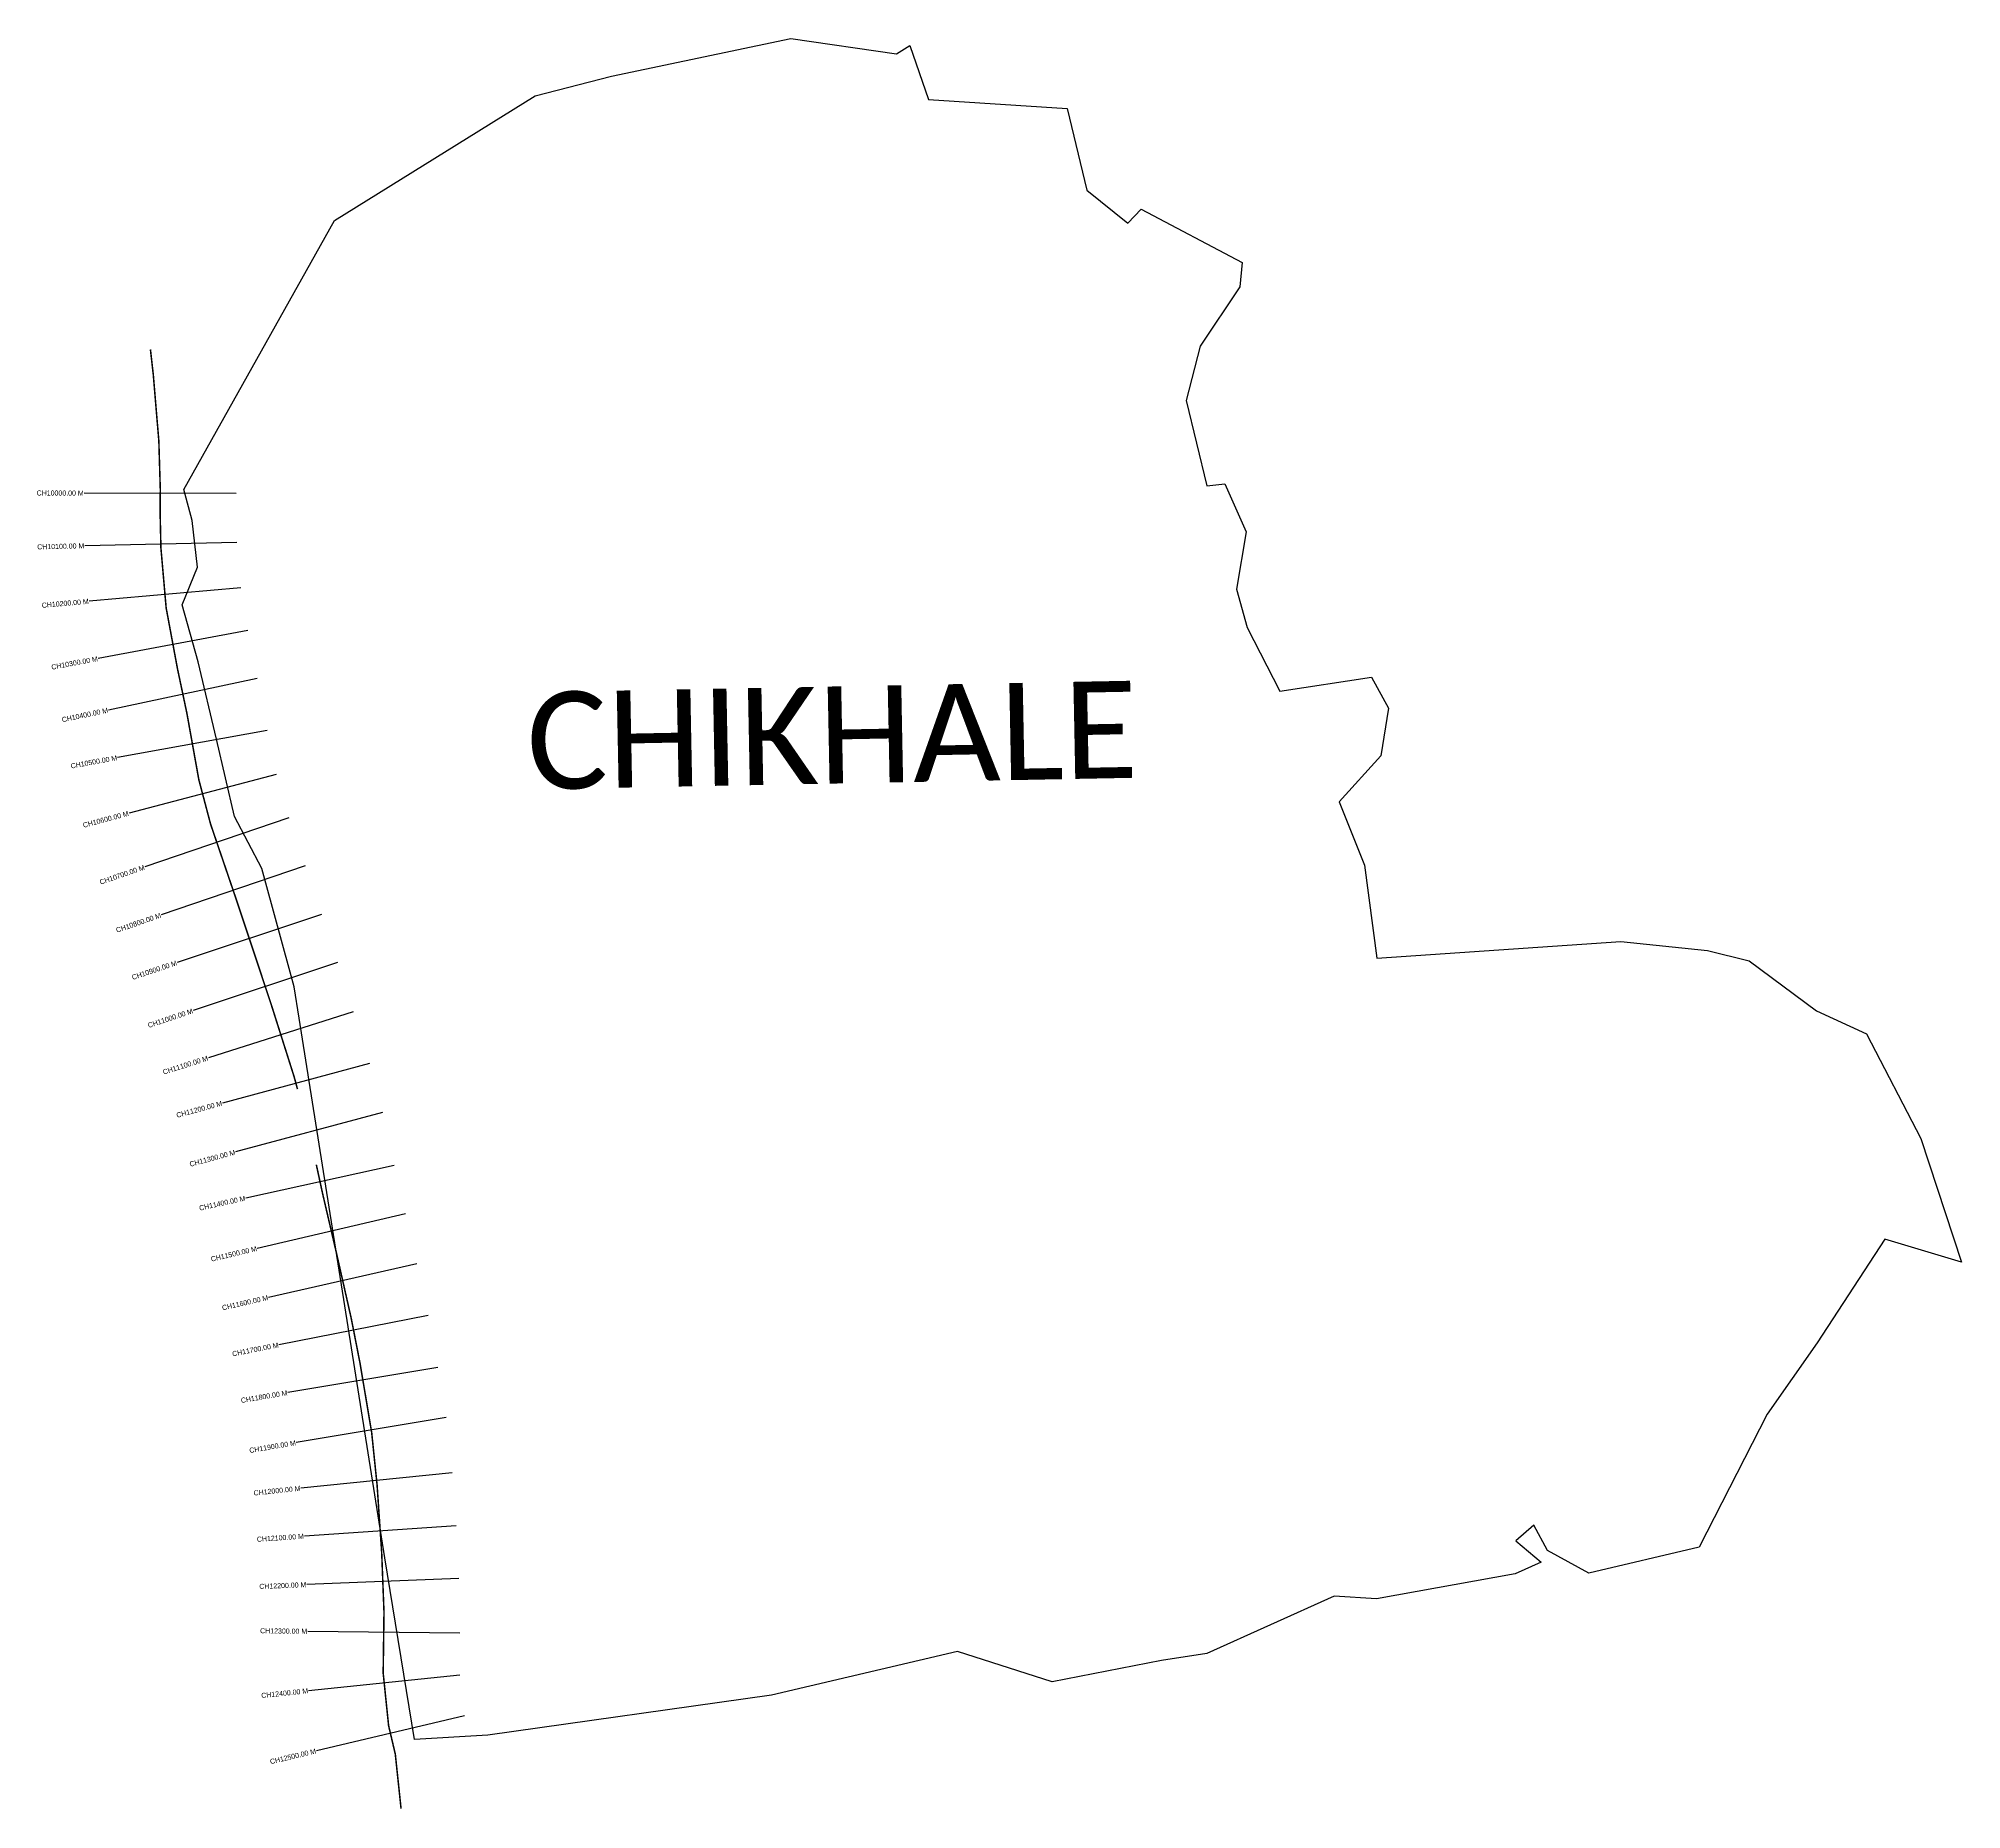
# Model space of a CAD drawing. Header units: metres. Extents: x 260288 to 264081, y 2217144 to 2220636.
import ezdxf
from ezdxf.enums import TextEntityAlignment as Align

# ---------------------------------------------------------------- set-up
doc = ezdxf.new("R2010")
doc.units = ezdxf.units.M
for name, color, linetype in [('CS', 134, 'Continuous'), ('CSMark', 6, 'Continuous'), ('NATURALLY PROTECTED', 3, 'Continuous'), ('VILLAGE NAME', 250, 'Continuous')]:
    doc.layers.add(name, color=color, linetype=linetype)

msp = doc.modelspace()

# ---------------------------------------------------------------- linework, layer by layer
at = {"color": 3}
for points in [[(262316.8, 2220498), (262355.3, 2220336.9), (262436.6, 2220271.8), (262462.4, 2220299.4), (262662.2, 2220194.6), (262657.3, 2220146.5), (262579.3, 2220029.3), (262551.7, 2219922), (262592.4, 2219753.7), (262628, 2219758.1), (262669.8, 2219663.5), (262650.6, 2219550.3), (262672, 2219474.9), (262736.5, 2219348.9), (262917.3, 2219376.5), (262950.7, 2219315.2), (262935.1, 2219221.3), (262853.1, 2219130.8), (262903.5, 2219006.2), (262927.6, 2218822.2), (263408.5, 2218855.4), (263579.5, 2218837.8), (263662.1, 2218817.2), (263794.9, 2218718.4), (263893.5, 2218673.3), (264000.9, 2218466.6), (264080.9, 2218223), (263929.8, 2218268.4), (263795.8, 2218063.7), (263697.3, 2217923.5), (263563.5, 2217660.7), (263345.4, 2217610), (263264.4, 2217654.4), (263237.5, 2217704.7), (263201.6, 2217673.3), (263251.6, 2217631.6), (263200.2, 2217608.2), (262927, 2217559.4), (262843.1, 2217564.3), (262592.4, 2217451.1), (262502.8, 2217437.6), (262287.3, 2217395.5), (262100.1, 2217455.5), (261733.6, 2217369.1), (261174.2, 2217290.4), (261029.4, 2217281.8), (260971, 2217639.7), (260801.5, 2218704.1), (260791.6, 2218766), (260727.9, 2218999), (260674.1, 2219102), (260638.4, 2219254.5), (260602.7, 2219406.9), (260571, 2219519.3), (260601.5, 2219593.5), (260590.8, 2219685.9), (260574.4, 2219746.7), (260871.8, 2220277.1), (261267.4, 2220522.8), (261417.9, 2220561.6), (261771.5, 2220636.1), (261980.1, 2220605.9), (262006.2, 2220622.5), (262043, 2220516.1)], [(262043, 2220516.1), (262316.8, 2220498)]]:
    msp.add_lwpolyline(points, dxfattribs=at)
at = {"layer": 'CS'}
for p, q in [((260677.8, 2219738.7), (260377.8, 2219739.6)), ((260678.8, 2219642.5), (260378.9, 2219635.8)), ((260686.5, 2219552.6), (260387.6, 2219526.4)), ((260700.3, 2219468.4), (260405.4, 2219413.3)), ((260719.2, 2219373.8), (260425.6, 2219311.8)), ((260738.9, 2219271.2), (260443.6, 2219218)), ((260756.2, 2219184.9), (260466.2, 2219108.4)), ((260781.3, 2219099.2), (260497.4, 2219002.3)), ((260813.6, 2219004.6), (260529.7, 2218907.7)), ((260845.7, 2218908.7), (260561.1, 2218813.9)), ((260877.3, 2218813.7), (260592.6, 2218719.1)), ((260908.6, 2218716.6), (260622.7, 2218625.9)), ((260940.2, 2218614.7), (260650.5, 2218536.8)), ((260966.1, 2218518.1), (260676.4, 2218440.3)), ((260989.5, 2218413.6), (260696.4, 2218349.5)), ((261011.4, 2218318.1), (260719.2, 2218250.1)), ((261033.9, 2218219.8), (260741.3, 2218153.5)), ((261056.2, 2218117.8), (260761.9, 2218060.1)), ((261075.3, 2218015.6), (260779.5, 2217965.8)), ((261091.9, 2217917), (260796.1, 2217867.1)), ((261103.8, 2217807.9), (260805.3, 2217777.3)), ((261111.3, 2217703), (260812, 2217682.7)), ((261116.7, 2217598.9), (260816.9, 2217587.1)), ((261118.6, 2217491.1), (260818.6, 2217495)), ((261118.8, 2217408.5), (260820.3, 2217377.9)), ((261118.8, 2217408.5), (260820.3, 2217377.9)), ((261127.7, 2217328.6), (260835.8, 2217259.5)), ((261127.7, 2217328.6), (260835.8, 2217259.5))]:
    msp.add_line(p, q, dxfattribs=at)
at = {"layer": 'NATURALLY PROTECTED', "color": 2, "const_width": 3, "flags": 128}
for points in [[(260508.4, 2220022.8), (260514, 2219973.4), (260525, 2219842.2), (260527.8, 2219748.7), (260527.7, 2219692.6), (260529.1, 2219631.1), (260539.4, 2219513.3), (260561.7, 2219393.5), (260580.4, 2219305), (260603.9, 2219174.3), (260627, 2219087), (260677.9, 2218937.8), (260707.2, 2218849.8), (260746.2, 2218732.6), (260791.9, 2218588.5), (260798.4, 2218564.3)], [(260835.6, 2218415.3), (260848.1, 2218357.8), (260875.9, 2218238.5), (260904.5, 2218112.2), (260921.8, 2218024), (260944.8, 2217887.1), (260955.5, 2217783.5), (260964.6, 2217649.4), (260969.1, 2217533.1), (260967.5, 2217412.8), (260978.2, 2217309), (260991.4, 2217253), (261002.8, 2217145.1)]]:
    msp.add_lwpolyline(points, dxfattribs=at)

# ---------------------------------------------------------------- texts
at = {"layer": 'CSMark'}
for s, rotation, p in [('CH10000.00 M', 359.8221, (260376.8, 2219739.6)), ('CH10100.00 M', 1.2983, (260377.9, 2219635.7)), ('CH10200.00 M', 4.9981, (260386.6, 2219526.3)), ('CH10300.00 M', 10.5649, (260404.4, 2219413.2)), ('CH10400.00 M', 11.9153, (260424.6, 2219311.6)), ('CH10500.00 M', 10.2154, (260442.6, 2219217.8)), ('CH10600.00 M', 14.7836, (260465.2, 2219108.1)), ('CH10700.00 M', 18.8563, (260496.4, 2219002)), ('CH10800.00 M', 18.8563, (260528.8, 2218907.3)), ('CH10900.00 M', 18.4305, (260560.2, 2218813.6)), ('CH11000.00 M', 18.3821, (260591.7, 2218718.8)), ('CH11100.00 M', 17.601, (260621.7, 2218625.6)), ('CH11200.00 M', 15.038, (260649.5, 2218536.6)), ('CH11300.00 M', 15.038, (260675.4, 2218440)), ('CH11400.00 M', 12.3256, (260695.4, 2218349.3)), ('CH11500.00 M', 13.105, (260718.2, 2218249.9)), ('CH11600.00 M', 12.7631, (260740.4, 2218153.3)), ('CH11700.00 M', 11.0971, (260760.9, 2218059.9)), ('CH11800.00 M', 9.5583, (260778.5, 2217965.6)), ('CH11900.00 M', 9.5583, (260795.1, 2217867)), ('CH12000.00 M', 5.86, (260804.3, 2217777.2)), ('CH12100.00 M', 3.8785, (260811, 2217682.7)), ('CH12200.00 M', 2.2447, (260815.9, 2217587.1)), ('CH12300.00 M', 359.2489, (260817.6, 2217495)), ('CH12400.00 M', 5.8494, (260819.4, 2217377.8)), ('CH12400.00 M', 5.8494, (260819.4, 2217377.8)), ('CH12500.00 M', 13.3262, (260834.8, 2217259.2)), ('CH12500.00 M', 13.3262, (260834.8, 2217259.2))]:
    msp.add_text(s, height=10, rotation=rotation, dxfattribs=at).set_placement(p, align=Align.MIDDLE_RIGHT)
at = {"layer": 'VILLAGE NAME', "insert": (261248.8, 2219346.6), "char_height": 191.456, "attachment_point": 1, "rotation": 1.1028}
msp.add_mtext_dynamic_manual_height_columns('{\\fCalibri|b0|i0|c0|p34;CHIKHALE}', width=161.46, gutter_width=957.3, heights=[0], dxfattribs=at)

doc.saveas('drawing.dxf')
